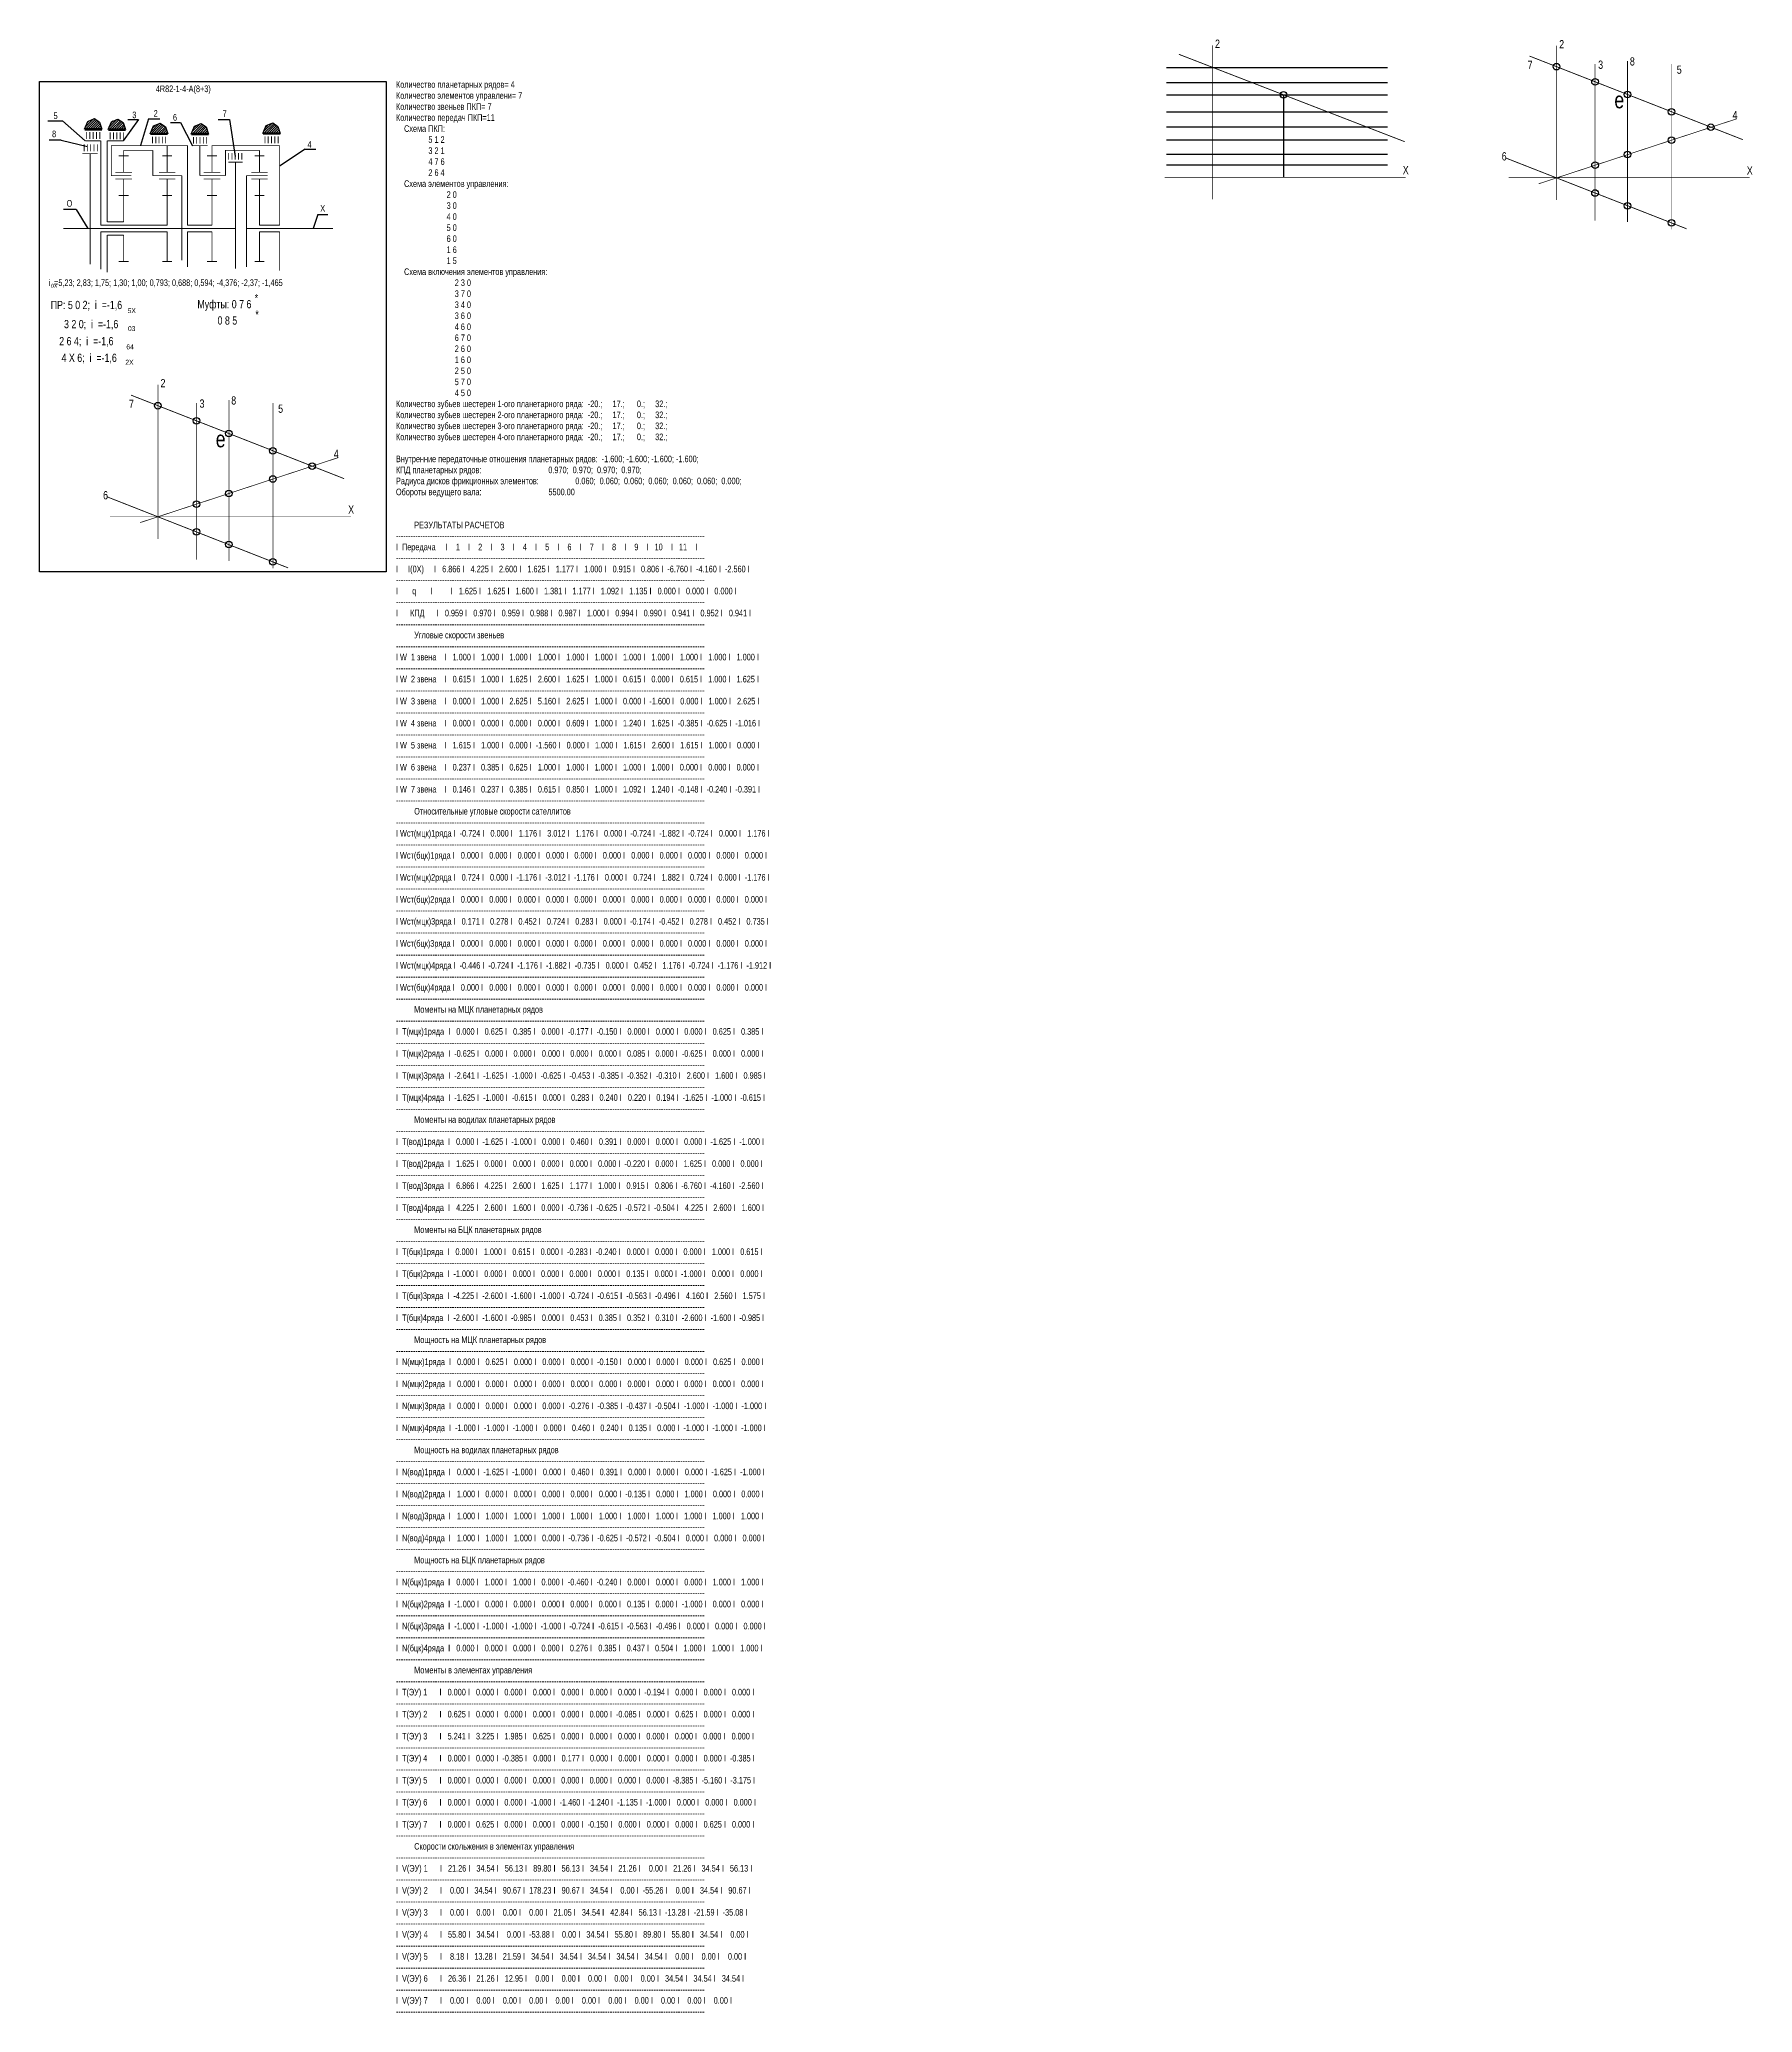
# Model space of a CAD drawing. Extents: x -352 to 685, y -720 to 475.
import ezdxf

# ---------------------------------------------------------------- set-up
doc = ezdxf.new("R2010")
doc.units = 0
doc.header["$LTSCALE"] = 15
doc.layers.get('0').update_dxf_attribs({"linetype": 'CONTINUOUS'})
doc.layers.add('DIM', color=92, linetype='CONTINUOUS')
doc.layers.add('MAIN', color=5, linetype='CONTINUOUS')
doc.styles.add('AMK', font='amk.shx', dxfattribs={"width": 0.8})

msp = doc.modelspace()

# ---------------------------------------------------------------- texts
at = {"layer": 'DIM', "color": 0, "style": 'AMK', "width": 0.8}
for s, height, p in [('2', 5, (359.4, 470.2)), ('2', 5, (567.8, 469.9)), ('7', 5, (548.7, 457.4)), ('3', 5, (591.4, 457.5)), ('8', 5, (610.6, 459.5)), ('5', 5, (639, 454.5)), ('4R82-1-4-A(8+3)', 4, (-282, 443.4)), ('5', 4, (-343.9, 427.1)), ('3', 4, (-296.2, 427.6)), ('2', 4, (-283.3, 428.5)), ('6', 4, (-271.6, 426.1)), ('7', 4, (-241.5, 428.4)), ('e', 10, (601.2, 433.6)), ('4', 5, (672.8, 427)), ('8', 4, (-344.8, 416.1)), ('4', 4, (-190.1, 409.7)), ('6', 5, (533, 402)), ('X', 5, (473.1, 393.7)), ('X', 5, (681.4, 393.4)), ('O', 4, (-336, 374)), ('X', 4, (-182.4, 371)), ('i  =5,23; 2,83; 1,75; 1,30; 1,00; 0,793; 0,688; 0,594; -4,376; -2,37; -1,465', 4, (-347, 326)), ('0X', 2.4, (-345.5, 324.9)), (' ПР: 5 0 2;  i  =-1,6', 5, (-347.1, 312)), ('5X', 3, (-299, 309.6)), ('Муфты: 0 7 6', 5, (-256.8, 312.5)), ('*', 5, (-222.1, 316.2)), ('*', 5, (-221.7, 306.2)), ('    3 2 0;  i  =-1,6', 5, (-343.5, 300.4)), ('03', 3, (-298.8, 298.7)), ('       0 8 5', 5, (-255, 302.6)), ('     2 6 4;  i  =-1,6', 5, (-347.9, 290.1)), ('64', 3, (-299.8, 287.6)), ('    4 X 6;  i  =-1,6', 5, (-345, 280)), ('2X', 3, (-300.4, 278.3)), ('2', 5, (-279.1, 264.7)), ('7', 5, (-298.2, 252.1)), ('3', 5, (-255.5, 252.3)), ('8', 5, (-236.3, 254.2)), ('5', 5, (-207.9, 249.2)), ('e', 10, (-245.7, 228.3)), ('4', 5, (-174.2, 221.8)), ('6', 5, (-313.9, 196.8)), ('X', 5, (-165.5, 188.1))]:
    msp.add_text(s, height=height, dxfattribs=at).set_placement(p)
at = {"layer": 'DIM', "color": 0, "insert": (-137.8, 450), "char_height": 4, "width": 385.728, "attachment_point": 1, "style": 'AMK'}
msp.add_mtext(' Количество планетарных рядов= 4\\P Количество элементов управлени= 7\\P Количество звеньев ПКП= 7\\P Количество передач ПКП=11\\P     Схема ПКП:\\P                 5 1 2\\P                 3 2 1\\P                 4 7 6\\P                 2 6 4\\P     Схема элементов управления:\\P                          2 0\\P                          3 0\\P                          4 0\\P                          5 0\\P                          6 0\\P                          1 6\\P                          1 5\\P     Схема включения элементов управления:\\P                              2 3 0\\P                              3 7 0\\P                              3 4 0\\P                              3 6 0\\P                              4 6 0\\P                              6 7 0\\P                              2 6 0\\P                              1 6 0\\P                              2 5 0\\P                              5 7 0\\P                              4 5 0\\P Количество зубьев шестерен 1-ого планетарного ряда:  -20.;     17.;      0.;     32.;   \\P Количество зубьев шестерен 2-ого планетарного ряда:  -20.;     17.;      0.;     32.;   \\P Количество зубьев шестерен 3-ого планетарного ряда:  -20.;     17.;      0.;     32.;   \\P Количество зубьев шестерен 4-ого планетарного ряда:  -20.;     17.;      0.;     32.;   \\P    \\P Внутренние передаточные отношения планетарных рядов:  -1.600; -1.600; -1.600; -1.600;\\P КПД планетарных рядов:                                 0.970;  0.970;  0.970;  0.970;  \\P Радиуса дисков фрикционных элементов:                  0.060;  0.060;  0.060;  0.060;  0.060;  0.060;  0.000;  \\P Обороты ведущего вала:                                 5500.00\\P           \\P           \\P          РЕЗУЛЬТАТЫ РАСЧЕТОВ\\P -------------------------------------------------------------------------------------------------------------------------------\\P I  Передача     I    1    I    2    I    3    I    4    I    5    I    6    I    7    I    8    I    9    I   10    I   11    I\\P -------------------------------------------------------------------------------------------------------------------------------\\P I     I(0Х)     I   6.866 I   4.225 I   2.600 I   1.625 I   1.177 I   1.000 I   0.915 I   0.806 I  -6.760 I  -4.160 I  -2.560 I\\P -------------------------------------------------------------------------------------------------------------------------------\\P I       q       I         I   1.625 I   1.625 I   1.600 I   1.381 I   1.177 I   1.092 I   1.135 I   0.000 I   0.000 I   0.000 I\\P -------------------------------------------------------------------------------------------------------------------------------\\P I      КПД      I   0.959 I   0.970 I   0.959 I   0.988 I   0.987 I   1.000 I   0.994 I   0.990 I   0.941 I   0.952 I   0.941 I\\P -------------------------------------------------------------------------------------------------------------------------------\\P          Угловые скорости звеньев\\P -------------------------------------------------------------------------------------------------------------------------------\\P I W  1 звена    I   1.000 I   1.000 I   1.000 I   1.000 I   1.000 I   1.000 I   1.000 I   1.000 I   1.000 I   1.000 I   1.000 I\\P -------------------------------------------------------------------------------------------------------------------------------\\P I W  2 звена    I   0.615 I   1.000 I   1.625 I   2.600 I   1.625 I   1.000 I   0.615 I   0.000 I   0.615 I   1.000 I   1.625 I\\P -------------------------------------------------------------------------------------------------------------------------------\\P I W  3 звена    I   0.000 I   1.000 I   2.625 I   5.160 I   2.625 I   1.000 I   0.000 I  -1.600 I   0.000 I   1.000 I   2.625 I\\P -------------------------------------------------------------------------------------------------------------------------------\\P I W  4 звена    I   0.000 I   0.000 I   0.000 I   0.000 I   0.609 I   1.000 I   1.240 I   1.625 I  -0.385 I  -0.625 I  -1.016 I\\P -------------------------------------------------------------------------------------------------------------------------------\\P I W  5 звена    I   1.615 I   1.000 I   0.000 I  -1.560 I   0.000 I   1.000 I   1.615 I   2.600 I   1.615 I   1.000 I   0.000 I\\P -------------------------------------------------------------------------------------------------------------------------------\\P I W  6 звена    I   0.237 I   0.385 I   0.625 I   1.000 I   1.000 I   1.000 I   1.000 I   1.000 I   0.000 I   0.000 I   0.000 I\\P -------------------------------------------------------------------------------------------------------------------------------\\P I W  7 звена    I   0.146 I   0.237 I   0.385 I   0.615 I   0.850 I   1.000 I   1.092 I   1.240 I  -0.148 I  -0.240 I  -0.391 I\\P -------------------------------------------------------------------------------------------------------------------------------\\P          Относительные угловые скорости сателлитов\\P -------------------------------------------------------------------------------------------------------------------------------\\P I Wст(мцк)1ряда I  -0.724 I   0.000 I   1.176 I   3.012 I   1.176 I   0.000 I  -0.724 I  -1.882 I  -0.724 I   0.000 I   1.176 I\\P -------------------------------------------------------------------------------------------------------------------------------\\P I Wст(бцк)1ряда I   0.000 I   0.000 I   0.000 I   0.000 I   0.000 I   0.000 I   0.000 I   0.000 I   0.000 I   0.000 I   0.000 I\\P -------------------------------------------------------------------------------------------------------------------------------\\P I Wст(мцк)2ряда I   0.724 I   0.000 I  -1.176 I  -3.012 I  -1.176 I   0.000 I   0.724 I   1.882 I   0.724 I   0.000 I  -1.176 I\\P -------------------------------------------------------------------------------------------------------------------------------\\P I Wст(бцк)2ряда I   0.000 I   0.000 I   0.000 I   0.000 I   0.000 I   0.000 I   0.000 I   0.000 I   0.000 I   0.000 I   0.000 I\\P -------------------------------------------------------------------------------------------------------------------------------\\P I Wст(мцк)3ряда I   0.171 I   0.278 I   0.452 I   0.724 I   0.283 I   0.000 I  -0.174 I  -0.452 I   0.278 I   0.452 I   0.735 I\\P -------------------------------------------------------------------------------------------------------------------------------\\P I Wст(бцк)3ряда I   0.000 I   0.000 I   0.000 I   0.000 I   0.000 I   0.000 I   0.000 I   0.000 I   0.000 I   0.000 I   0.000 I\\P -------------------------------------------------------------------------------------------------------------------------------\\P I Wст(мцк)4ряда I  -0.446 I  -0.724 I  -1.176 I  -1.882 I  -0.735 I   0.000 I   0.452 I   1.176 I  -0.724 I  -1.176 I  -1.912 I\\P -------------------------------------------------------------------------------------------------------------------------------\\P I Wст(бцк)4ряда I   0.000 I   0.000 I   0.000 I   0.000 I   0.000 I   0.000 I   0.000 I   0.000 I   0.000 I   0.000 I   0.000 I\\P -------------------------------------------------------------------------------------------------------------------------------\\P          Моменты на МЦК планетарных рядов\\P -------------------------------------------------------------------------------------------------------------------------------\\P I  T(мцк)1ряда  I   0.000 I   0.625 I   0.385 I   0.000 I  -0.177 I  -0.150 I   0.000 I   0.000 I   0.000 I   0.625 I   0.385 I\\P -------------------------------------------------------------------------------------------------------------------------------\\P I  T(мцк)2ряда  I  -0.625 I   0.000 I   0.000 I   0.000 I   0.000 I   0.000 I   0.085 I   0.000 I  -0.625 I   0.000 I   0.000 I\\P -------------------------------------------------------------------------------------------------------------------------------\\P I  T(мцк)3ряда  I  -2.641 I  -1.625 I  -1.000 I  -0.625 I  -0.453 I  -0.385 I  -0.352 I  -0.310 I   2.600 I   1.600 I   0.985 I\\P -------------------------------------------------------------------------------------------------------------------------------\\P I  T(мцк)4ряда  I  -1.625 I  -1.000 I  -0.615 I   0.000 I   0.283 I   0.240 I   0.220 I   0.194 I  -1.625 I  -1.000 I  -0.615 I\\P -------------------------------------------------------------------------------------------------------------------------------\\P          Моменты на водилах планетарных рядов\\P -------------------------------------------------------------------------------------------------------------------------------\\P I  T(вод)1ряда  I   0.000 I  -1.625 I  -1.000 I   0.000 I   0.460 I   0.391 I   0.000 I   0.000 I   0.000 I  -1.625 I  -1.000 I\\P -------------------------------------------------------------------------------------------------------------------------------\\P I  T(вод)2ряда  I   1.625 I   0.000 I   0.000 I   0.000 I   0.000 I   0.000 I  -0.220 I   0.000 I   1.625 I   0.000 I   0.000 I\\P -------------------------------------------------------------------------------------------------------------------------------\\P I  T(вод)3ряда  I   6.866 I   4.225 I   2.600 I   1.625 I   1.177 I   1.000 I   0.915 I   0.806 I  -6.760 I  -4.160 I  -2.560 I\\P -------------------------------------------------------------------------------------------------------------------------------\\P I  T(вод)4ряда  I   4.225 I   2.600 I   1.600 I   0.000 I  -0.736 I  -0.625 I  -0.572 I  -0.504 I   4.225 I   2.600 I   1.600 I\\P -------------------------------------------------------------------------------------------------------------------------------\\P          Моменты на БЦК планетарных рядов\\P -------------------------------------------------------------------------------------------------------------------------------\\P I  T(бцк)1ряда  I   0.000 I   1.000 I   0.615 I   0.000 I  -0.283 I  -0.240 I   0.000 I   0.000 I   0.000 I   1.000 I   0.615 I\\P -------------------------------------------------------------------------------------------------------------------------------\\P I  T(бцк)2ряда  I  -1.000 I   0.000 I   0.000 I   0.000 I   0.000 I   0.000 I   0.135 I   0.000 I  -1.000 I   0.000 I   0.000 I\\P -------------------------------------------------------------------------------------------------------------------------------\\P I  T(бцк)3ряда  I  -4.225 I  -2.600 I  -1.600 I  -1.000 I  -0.724 I  -0.615 I  -0.563 I  -0.496 I   4.160 I   2.560 I   1.575 I\\P -------------------------------------------------------------------------------------------------------------------------------\\P I  T(бцк)4ряда  I  -2.600 I  -1.600 I  -0.985 I   0.000 I   0.453 I   0.385 I   0.352 I   0.310 I  -2.600 I  -1.600 I  -0.985 I\\P -------------------------------------------------------------------------------------------------------------------------------\\P          Мощность на МЦК планетарных рядов\\P -------------------------------------------------------------------------------------------------------------------------------\\P I  N(мцк)1ряда  I   0.000 I   0.625 I   0.000 I   0.000 I   0.000 I  -0.150 I   0.000 I   0.000 I   0.000 I   0.625 I   0.000 I\\P -------------------------------------------------------------------------------------------------------------------------------\\P I  N(мцк)2ряда  I   0.000 I   0.000 I   0.000 I   0.000 I   0.000 I   0.000 I   0.000 I   0.000 I   0.000 I   0.000 I   0.000 I\\P -------------------------------------------------------------------------------------------------------------------------------\\P I  N(мцк)3ряда  I   0.000 I   0.000 I   0.000 I   0.000 I  -0.276 I  -0.385 I  -0.437 I  -0.504 I  -1.000 I  -1.000 I  -1.000 I\\P -------------------------------------------------------------------------------------------------------------------------------\\P I  N(мцк)4ряда  I  -1.000 I  -1.000 I  -1.000 I   0.000 I   0.460 I   0.240 I   0.135 I   0.000 I  -1.000 I  -1.000 I  -1.000 I\\P -------------------------------------------------------------------------------------------------------------------------------\\P          Мощность на водилах планетарных рядов\\P -------------------------------------------------------------------------------------------------------------------------------\\P I  N(вод)1ряда  I   0.000 I  -1.625 I  -1.000 I   0.000 I   0.460 I   0.391 I   0.000 I   0.000 I   0.000 I  -1.625 I  -1.000 I\\P -------------------------------------------------------------------------------------------------------------------------------\\P I  N(вод)2ряда  I   1.000 I   0.000 I   0.000 I   0.000 I   0.000 I   0.000 I  -0.135 I   0.000 I   1.000 I   0.000 I   0.000 I\\P -------------------------------------------------------------------------------------------------------------------------------\\P I  N(вод)3ряда  I   1.000 I   1.000 I   1.000 I   1.000 I   1.000 I   1.000 I   1.000 I   1.000 I   1.000 I   1.000 I   1.000 I\\P -------------------------------------------------------------------------------------------------------------------------------\\P I  N(вод)4ряда  I   1.000 I   1.000 I   1.000 I   0.000 I  -0.736 I  -0.625 I  -0.572 I  -0.504 I   0.000 I   0.000 I   0.000 I\\P -------------------------------------------------------------------------------------------------------------------------------\\P          Мощность на БЦК планетарных рядов\\P -------------------------------------------------------------------------------------------------------------------------------\\P I  N(бцк)1ряда  I   0.000 I   1.000 I   1.000 I   0.000 I  -0.460 I  -0.240 I   0.000 I   0.000 I   0.000 I   1.000 I   1.000 I\\P -------------------------------------------------------------------------------------------------------------------------------\\P I  N(бцк)2ряда  I  -1.000 I   0.000 I   0.000 I   0.000 I   0.000 I   0.000 I   0.135 I   0.000 I  -1.000 I   0.000 I   0.000 I\\P -------------------------------------------------------------------------------------------------------------------------------\\P I  N(бцк)3ряда  I  -1.000 I  -1.000 I  -1.000 I  -1.000 I  -0.724 I  -0.615 I  -0.563 I  -0.496 I   0.000 I   0.000 I   0.000 I\\P -------------------------------------------------------------------------------------------------------------------------------\\P I  N(бцк)4ряда  I   0.000 I   0.000 I   0.000 I   0.000 I   0.276 I   0.385 I   0.437 I   0.504 I   1.000 I   1.000 I   1.000 I\\P -------------------------------------------------------------------------------------------------------------------------------\\P          Моменты в элементах управления\\P -------------------------------------------------------------------------------------------------------------------------------\\P I  T(ЭУ) 1      I   0.000 I   0.000 I   0.000 I   0.000 I   0.000 I   0.000 I   0.000 I  -0.194 I   0.000 I   0.000 I   0.000 I\\P -------------------------------------------------------------------------------------------------------------------------------\\P I  T(ЭУ) 2      I   0.625 I   0.000 I   0.000 I   0.000 I   0.000 I   0.000 I  -0.085 I   0.000 I   0.625 I   0.000 I   0.000 I\\P -------------------------------------------------------------------------------------------------------------------------------\\P I  T(ЭУ) 3      I   5.241 I   3.225 I   1.985 I   0.625 I   0.000 I   0.000 I   0.000 I   0.000 I   0.000 I   0.000 I   0.000 I\\P -------------------------------------------------------------------------------------------------------------------------------\\P I  T(ЭУ) 4      I   0.000 I   0.000 I  -0.385 I   0.000 I   0.177 I   0.000 I   0.000 I   0.000 I   0.000 I   0.000 I  -0.385 I\\P -------------------------------------------------------------------------------------------------------------------------------\\P I  T(ЭУ) 5      I   0.000 I   0.000 I   0.000 I   0.000 I   0.000 I   0.000 I   0.000 I   0.000 I  -8.385 I  -5.160 I  -3.175 I\\P -------------------------------------------------------------------------------------------------------------------------------\\P I  T(ЭУ) 6      I   0.000 I   0.000 I   0.000 I  -1.000 I  -1.460 I  -1.240 I  -1.135 I  -1.000 I   0.000 I   0.000 I   0.000 I\\P -------------------------------------------------------------------------------------------------------------------------------\\P I  T(ЭУ) 7      I   0.000 I   0.625 I   0.000 I   0.000 I   0.000 I  -0.150 I   0.000 I   0.000 I   0.000 I   0.625 I   0.000 I\\P -------------------------------------------------------------------------------------------------------------------------------\\P          Скорости скольжения в элементах управления\\P -------------------------------------------------------------------------------------------------------------------------------\\P I  V(ЭУ) 1      I   21.26 I   34.54 I   56.13 I   89.80 I   56.13 I   34.54 I   21.26 I    0.00 I   21.26 I   34.54 I   56.13 I\\P -------------------------------------------------------------------------------------------------------------------------------\\P I  V(ЭУ) 2      I    0.00 I   34.54 I   90.67 I  178.23 I   90.67 I   34.54 I    0.00 I  -55.26 I    0.00 I   34.54 I   90.67 I\\P -------------------------------------------------------------------------------------------------------------------------------\\P I  V(ЭУ) 3      I    0.00 I    0.00 I    0.00 I    0.00 I   21.05 I   34.54 I   42.84 I   56.13 I  -13.28 I  -21.59 I  -35.08 I\\P -------------------------------------------------------------------------------------------------------------------------------\\P I  V(ЭУ) 4      I   55.80 I   34.54 I    0.00 I  -53.88 I    0.00 I   34.54 I   55.80 I   89.80 I   55.80 I   34.54 I    0.00 I\\P -------------------------------------------------------------------------------------------------------------------------------\\P I  V(ЭУ) 5      I    8.18 I   13.28 I   21.59 I   34.54 I   34.54 I   34.54 I   34.54 I   34.54 I    0.00 I    0.00 I    0.00 I\\P -------------------------------------------------------------------------------------------------------------------------------\\P I  V(ЭУ) 6      I   26.36 I   21.26 I   12.95 I    0.00 I    0.00 I    0.00 I    0.00 I    0.00 I   34.54 I   34.54 I   34.54 I\\P -------------------------------------------------------------------------------------------------------------------------------\\P I  V(ЭУ) 7      I    0.00 I    0.00 I    0.00 I    0.00 I    0.00 I    0.00 I    0.00 I    0.00 I    0.00 I    0.00 I    0.00 I\\P -------------------------------------------------------------------------------------------------------------------------------\\P', dxfattribs=at)

# ---------------------------------------------------------------- hatches: boundary and pattern name
at = {"layer": 'DIM'}
h = msp.add_hatch(dxfattribs=at)
h.set_pattern_fill('_USER', color=0, angle=45, style=0, pattern_type=0)
h.set_pattern_definition([(45, (-72.9048, -4.7831), (-0.7071068, 0.7071068), [])])
h.paths.add_polyline_path([(-323.2, 425.7), (-325.1, 420.9), (-314.6, 420.9), (-316.1, 425.2), (-319.2, 427.4)])
h = msp.add_hatch(dxfattribs=at)
h.set_pattern_fill('_USER', color=0, angle=45, style=0, pattern_type=0)
h.set_pattern_definition([(45, (-58.5679, -5.0282), (-0.7071068, 0.7071068), [])])
h.paths.add_polyline_path([(-308.9, 425.5), (-310.8, 420.7), (-300.3, 420.7), (-301.8, 425), (-304.9, 427.1)])
h = msp.add_hatch(dxfattribs=at)
h.set_pattern_fill('_USER', color=0, angle=45, style=0, pattern_type=0)
h.set_pattern_definition([(45, (-33.0204, -7.587), (-0.7071068, 0.7071068), [])])
h.paths.add_polyline_path([(-283.3, 422.9), (-285.3, 418.1), (-274.8, 418.1), (-276.2, 422.4), (-279.3, 424.5)])
h = msp.add_hatch(dxfattribs=at)
h.set_pattern_fill('_USER', color=0, angle=45, style=0, pattern_type=0)
h.set_pattern_definition([(45, (-8.2425, -7.7179), (-0.7071068, 0.7071068), [])])
h.paths.add_polyline_path([(-258.5, 422.8), (-260.5, 418), (-250, 418), (-251.4, 422.3), (-254.6, 424.4)])
h = msp.add_hatch(dxfattribs=at)
h.set_pattern_fill('_USER', color=0, angle=45, style=0, pattern_type=0)
h.set_pattern_definition([(45, (35.1464, -7.4259), (-0.7071068, 0.7071068), [])])
h.paths.add_polyline_path([(-215.1, 423.1), (-217.1, 418.3), (-206.6, 418.3), (-208, 422.6), (-211.2, 424.7)])

# ---------------------------------------------------------------- linework, layer by layer
at = {"const_width": 0.4}
for points in [[(357.9, 471.8), (357.9, 378.4)], [(566.2, 471.5), (566.2, 378.1)], [(589.5, 460.4), (589.5, 365.5)], [(635.8, 460.4), (635.8, 360.4)], [(555.4, 387.9), (675.5, 427.3)], [(-280.7, 266.2), (-280.7, 172.8)], [(-257.4, 255.1), (-257.4, 160.3)], [(-211.1, 255.1), (-211.1, 155.1)], [(-291.5, 182.7), (-171.4, 222.1)]]:
    msp.add_lwpolyline(points, dxfattribs=at)
at = {"layer": 'DIM', "color": 0}
for p, q in [((330.1, 458.4), (463.8, 458.4)), ((330.1, 449.2), (463.8, 449.2)), ((330.1, 441.8), (463.8, 441.8)), ((330.1, 431.5), (463.8, 431.5)), ((400.9, 441.8), (400.9, 391.8)), ((-347.3, 426), (-338.5, 426)), ((-338.5, 426), (-324.7, 413.9)), ((-325.1, 420.9), (-323.2, 425.7)), ((-323.9, 420.7), (-317, 420.7)), ((-323.2, 425.7), (-319.2, 427.4)), ((-319.2, 427.4), (-316.1, 425.2)), ((-316.1, 425.2), (-314.6, 420.9)), ((-310.8, 420.7), (-308.9, 425.5)), ((-308.9, 425.5), (-304.9, 427.1)), ((-304.9, 427.1), (-301.8, 425)), ((-301.8, 425), (-300.3, 420.7)), ((-292.4, 426.8), (-301.7, 413.9)), ((-299, 426.8), (-292.4, 426.8)), ((-286.4, 427.2), (-291.2, 411)), ((-286.4, 427.2), (-279.6, 427.2)), ((-285.3, 418.1), (-283.3, 422.9)), ((-283.3, 422.9), (-279.3, 424.5)), ((-279.3, 424.5), (-276.2, 422.4)), ((-276.2, 422.4), (-274.8, 418.1)), ((-273, 425), (-267.1, 425)), ((-267.1, 425), (-259.7, 410.9)), ((-260.5, 418), (-258.5, 422.8)), ((-258.5, 422.8), (-254.6, 424.4)), ((-254.6, 424.4), (-251.4, 422.3)), ((-251.4, 422.3), (-250, 418)), ((-244.2, 426.8), (-237.3, 426.8)), ((-237.3, 426.8), (-233.9, 404.5)), ((-217.1, 418.3), (-215.1, 423.1)), ((-215.1, 423.1), (-211.2, 424.7)), ((-211.2, 424.7), (-208, 422.6)), ((-208, 422.6), (-206.6, 418.3)), ((330.1, 422.3), (463.8, 422.3)), ((-339.3, 414.4), (-346.6, 414.4)), ((-339.3, 414.4), (-323.4, 410.4)), ((-284, 417.9), (-277.1, 417.9)), ((-259.2, 417.8), (-252.3, 417.8)), ((-215.8, 418.1), (-208.9, 418.1)), ((-191.5, 408.8), (-207, 398.5)), ((-191.5, 408.8), (-185, 408.8)), ((330.1, 414.5), (463.8, 414.5)), ((330.1, 405.8), (463.8, 405.8)), ((330.1, 399.4), (463.8, 399.4)), ((-330.2, 372.4), (-337.8, 372.4)), ((-330.2, 372.4), (-323.1, 360.8)), ((-183.8, 369.3), (-186.6, 360.8)), ((-183.8, 369.3), (-177.9, 369.3))]:
    msp.add_line(p, q, dxfattribs=at)
for points, const_width in [([(337.5, 466.3), (474.2, 413.4)], 0.5), ([(679, 414.6), (549.9, 465.2)], 0.5), ([(609.2, 462.2), (609.2, 364.7)], 0.5), ([(-326.4, 406.1), (-317.1, 406.1)], 0.5), ([(-321.7, 406.1), (-321.7, 339.2)], 0.5), ([(-315.3, 413.9), (-315.3, 362.8)], 0.5), ([(-301.7, 413.9), (-311.4, 413.9)], 0.5), ([(-311.4, 413.9), (-311.4, 364.8)], 0.5), ([(-306.8, 392.8), (-308.9, 392.8), (-308.9, 411), (-275.1, 411)], 0.5), ([(-283.8, 408.1), (-301.4, 408.1)], 0.5), ([(-283.8, 392.8), (-283.8, 408.1)], 0.5), ([(-276.9, 411), (-262.8, 411), (-262.8, 362.8)], 0.5), ([(-255.3, 392.8), (-255.3, 411)], 0.5), ([(-207, 411), (-248, 411), (-248, 404.8)], 0.5), ([(-219.2, 408.1), (-239.8, 408.1), (-239.8, 392.8)], 0.5), ([(-207, 411), (-207, 362.8)], 0.5), ([(-233.7, 401), (-233.7, 336.4)], 0.5), ([(645, 360.6), (535.7, 403.4)], 0.5), ([(-305.7, 392.8), (-306.8, 392.8)], 0.5), ([(-266.2, 341.5), (-266.2, 392.8)], 0.5), ([(-227.1, 392.8), (-227.1, 360.8)], 0.5), ([(328.8, 391.8), (474.9, 391.8)], 0.4), ([(537.1, 391.5), (683.2, 391.5)], 0.4), ([(-337.9, 360.8), (-266.2, 360.8)], 0.5), ([(-315.3, 362.8), (-275.1, 362.8)], 0.5), ([(-315.3, 358.8), (-275.1, 358.8)], 0.5), ([(-315.3, 358.8), (-315.3, 336)], 0.5), ([(-311.4, 364.8), (-301.4, 364.8)], 0.5), ([(-266.2, 360.8), (-233.7, 360.8)], 0.5), ([(-248, 362.8), (-262.8, 362.8)], 0.5), ([(-248, 358.8), (-262.8, 358.8)], 0.5), ([(-262.8, 358.8), (-262.8, 337.4)], 0.5), ([(-239.7, 360.8), (-233.7, 360.8)], 0.5), ([(-227.1, 360.8), (-227.1, 337.4)], 0.5), ([(-227.1, 360.8), (-174.6, 360.8)], 0.5), ([(-227.1, 360.8), (-213.1, 360.8)], 0.5), ([(-219.2, 362.8), (-207, 362.8)], 0.5), ([(-219.2, 358.8), (-207, 358.8)], 0.5), ([(-207, 358.8), (-207, 335.3)], 0.5), ([(-311.4, 356.8), (-301.4, 356.8)], 0.5), ([(-311.4, 356.8), (-311.4, 334.2)], 0.5), ([(-167.9, 209.3), (-297, 259.9)], 0.5), ([(-237.7, 256.9), (-237.7, 159.5)], 0.5), ([(-201.9, 155.3), (-311.2, 198.2)], 0.5), ([(-309.8, 186.2), (-163.7, 186.2)], 0.4)]:
    msp.add_lwpolyline(points, dxfattribs=dict(at, const_width=const_width))
for centre in [(566.2, 458.8), (400.9, 441.8), (589.5, 449.6), (609.2, 441.9), (635.8, 431.5), (659.6, 422.1), (609.2, 405.6), (635.8, 414.3), (589.5, 399.1), (589.5, 382.3), (609.2, 374.6), (635.8, 364.2), (-280.7, 253.5), (-257.4, 244.4), (-237.7, 236.6), (-211.1, 226.2), (-187.3, 216.9), (-211.1, 209.1), (-257.4, 193.9), (-237.7, 200.3), (-257.4, 177.1), (-237.7, 169.4), (-211.1, 158.9)]:
    msp.add_circle(centre, 2, dxfattribs=at)
at = {"layer": 'MAIN'}
for points in [[(-352.4, 152.9), (-352.4, 449.9)], [(-352.4, 449.9), (-142.4, 449.9), (-142.4, 152.9), (-352.4, 152.9)]]:
    msp.add_lwpolyline(points, dxfattribs=at)
at = {"layer": 'MAIN', "color": 0}
for points, const_width in [([(-325.1, 420.9), (-314.6, 420.9)], 1.5), ([(-315.9, 419.3), (-315.9, 415.1)], 0.5), ([(-310.8, 420.7), (-300.3, 420.7)], 1.5), ([(-301.6, 419), (-301.6, 414.8)], 0.5), ([(-285.3, 418.1), (-274.8, 418.1)], 1.5), ([(-260.5, 418), (-250, 418)], 1.5), ([(-217.1, 418.3), (-206.6, 418.3)], 1.5), ([(-324.7, 413.9), (-315.3, 413.9)], 0.5), ([(-317.4, 411.8), (-317.4, 407.6)], 0.5), ([(-301.4, 404.8), (-301.4, 408.1)], 0.5), ([(-276, 416.5), (-276, 412.3)], 0.5), ([(-275.1, 404.8), (-275.1, 411)], 0.5), ([(-260, 411), (-250.6, 411)], 0.5), ([(-251.2, 416.3), (-251.2, 412.1)], 0.5), ([(-229.9, 406.6), (-229.9, 402.4)], 0.5), ([(-219.2, 394.8), (-219.2, 408.1)], 0.5), ([(-207.9, 416.6), (-207.9, 412.4)], 0.5), ([(-301.4, 404.8), (-304.4, 404.8)], 0.5), ([(-301.4, 394.8), (-301.4, 404.8)], 0.5), ([(-301.4, 404.8), (-298.4, 404.8)], 0.5), ([(-275.1, 404.8), (-278.1, 404.8)], 0.5), ([(-275.1, 394.8), (-275.1, 404.8)], 0.5), ([(-275.1, 404.8), (-272.1, 404.8)], 0.5), ([(-248, 404.8), (-251, 404.8)], 0.5), ([(-248, 394.8), (-248, 404.8)], 0.5), ([(-248, 404.8), (-245, 404.8)], 0.5), ([(-238, 401), (-229.3, 401)], 0.5), ([(-219.2, 404.8), (-222.2, 404.8)], 0.5), ([(-219.2, 404.8), (-216.2, 404.8)], 0.5), ([(-301.4, 390.8), (-306.4, 390.8)], 0.5), ([(-296.8, 392.8), (-305.7, 392.8)], 0.5), ([(-301.4, 380.8), (-301.4, 390.8), (-296.4, 390.8)], 0.5), ([(-266.2, 392.8), (-283.8, 392.8)], 0.5), ([(-275.1, 390.8), (-280.1, 390.8)], 0.5), ([(-275.1, 380.8), (-275.1, 390.8), (-270.1, 390.8)], 0.5), ([(-239.8, 392.8), (-255.3, 392.8)], 0.5), ([(-248, 390.8), (-253, 390.8)], 0.5), ([(-248, 380.8), (-248, 390.8), (-243, 390.8)], 0.5), ([(-214.3, 392.8), (-227.1, 392.8)], 0.5), ([(-219.2, 390.8), (-224.2, 390.8)], 0.5), ([(-219.2, 380.8), (-219.2, 390.8), (-214.2, 390.8)], 0.5), ([(-301.4, 380.8), (-304.4, 380.8)], 0.5), ([(-301.4, 364.8), (-301.4, 380.8)], 0.5), ([(-301.4, 380.8), (-298.4, 380.8)], 0.5), ([(-275.1, 380.8), (-278.1, 380.8)], 0.5), ([(-275.1, 362.8), (-275.1, 380.8)], 0.5), ([(-275.1, 380.8), (-272.1, 380.8)], 0.5), ([(-248, 380.8), (-251, 380.8)], 0.5), ([(-248, 362.8), (-248, 380.8)], 0.5), ([(-248, 380.8), (-245, 380.8)], 0.5), ([(-219.2, 380.8), (-222.2, 380.8)], 0.5), ([(-219.2, 362.8), (-219.2, 380.8)], 0.5), ([(-219.2, 380.8), (-216.2, 380.8)], 0.5), ([(-275.1, 358.8), (-275.1, 340.8)], 0.5), ([(-248, 358.8), (-248, 340.8)], 0.5), ([(-219.2, 358.8), (-219.2, 340.8)], 0.5), ([(-301.4, 356.8), (-301.4, 340.8)], 0.5), ([(-301.4, 340.8), (-304.4, 340.8)], 0.5), ([(-301.4, 340.8), (-298.4, 340.8)], 0.5), ([(-275.1, 340.8), (-278.1, 340.8)], 0.5), ([(-275.1, 340.8), (-272.1, 340.8)], 0.5), ([(-248, 340.8), (-251, 340.8)], 0.5), ([(-248, 340.8), (-245, 340.8)], 0.5), ([(-219.2, 340.8), (-222.2, 340.8)], 0.5), ([(-219.2, 340.8), (-216.2, 340.8)], 0.5)]:
    msp.add_lwpolyline(points, dxfattribs=dict(at, const_width=const_width))
for points in [[(-323.9, 419.3, 0.5, 0.5, 0), (-323.9, 415.1, 0.5, 0.5, 0)], [(-321.9, 419.3, 0.5, 0.5, 0), (-321.9, 415.1, 0.5, 0.5, 0)], [(-319.9, 419.3, 0.5, 0.5, 0), (-319.9, 415.1, 0.5, 0.5, 0)], [(-317.9, 419.3, 0.5, 0.5, 0), (-317.9, 415.1, 0.5, 0.5, 0)], [(-309.6, 419, 0.5, 0.5, 0), (-309.6, 414.8, 0.5, 0.5, 0)], [(-307.6, 419, 0.5, 0.5, 0), (-307.6, 414.8, 0.5, 0.5, 0)], [(-305.6, 419, 0.5, 0.5, 0), (-305.6, 414.8, 0.5, 0.5, 0)], [(-303.6, 419, 0.5, 0.5, 0), (-303.6, 414.8, 0.5, 0.5, 0)], [(-325.4, 411.8, 0.5, 0.5, 0), (-325.4, 407.6, 0.5, 0.5, 0)], [(-323.4, 411.8, 0.5, 0.5, 0), (-323.4, 407.6, 0.5, 0.5, 0)], [(-321.4, 411.8, 0.5, 0.5, 0), (-321.4, 407.6, 0.5, 0.5, 0)], [(-319.4, 411.8, 0.5, 0.5, 0), (-319.4, 407.6, 0.5, 0.5, 0)], [(-284, 416.5, 0.5, 0.5, 0), (-284, 412.3, 0.5, 0.5, 0)], [(-282, 416.5, 0.5, 0.5, 0), (-282, 412.3, 0.5, 0.5, 0)], [(-280, 416.5, 0.5, 0.5, 0), (-280, 412.3, 0.5, 0.5, 0)], [(-278, 416.5, 0.5, 0.5, 0), (-278, 412.3, 0.5, 0.5, 0)], [(-259.2, 416.3, 0.5, 0.5, 0), (-259.2, 412.1, 0.5, 0.5, 0)], [(-257.2, 416.3, 0.5, 0.5, 0), (-257.2, 412.1, 0.5, 0.5, 0)], [(-255.2, 416.3, 0.5, 0.5, 0), (-255.2, 412.1, 0.5, 0.5, 0)], [(-253.2, 416.3, 0.5, 0.5, 0), (-253.2, 412.1, 0.5, 0.5, 0)], [(-237.9, 406.6, 0.5, 0.5, 0), (-237.9, 402.4, 0.5, 0.5, 0)], [(-235.9, 406.6, 0.5, 0.5, 0), (-235.9, 402.4, 0.5, 0.5, 0)], [(-233.9, 406.6, 0.5, 0.5, 0), (-233.9, 402.4, 0.5, 0.5, 0)], [(-231.9, 406.6, 0.5, 0.5, 0), (-231.9, 402.4, 0.5, 0.5, 0)], [(-215.9, 416.6, 0.5, 0.5, 0), (-215.9, 412.4, 0.5, 0.5, 0)], [(-213.9, 416.6, 0.5, 0.5, 0), (-213.9, 412.4, 0.5, 0.5, 0)], [(-211.9, 416.6, 0.5, 0.5, 0), (-211.9, 412.4, 0.5, 0.5, 0)], [(-209.9, 416.6, 0.5, 0.5, 0), (-209.9, 412.4, 0.5, 0.5, 0)], [(-296.4, 394.8, 0.5, 0.5, 0), (-306.4, 394.8, 0.5, 0.5, 0)], [(-270.1, 394.8, 0.5, 0.5, 0), (-280.1, 394.8, 0.5, 0.5, 0)], [(-243, 394.8, 0.5, 0.5, 0), (-253, 394.8, 0.5, 0.5, 0)], [(-214.2, 394.8, 0.5, 0.5, 0), (-224.2, 394.8, 0.5, 0.5, 0)]]:
    msp.add_lwpolyline(points, format="xyseb", dxfattribs=at)

msp.set_redraw_order([(e.dxf.handle, doc.entitydb.next_handle()) for e in msp.query("TEXT MTEXT ATTDEF DIMENSION ARC_DIMENSION")])  # texts and dimensions are drawn at this point

doc.saveas('drawing.dxf')
